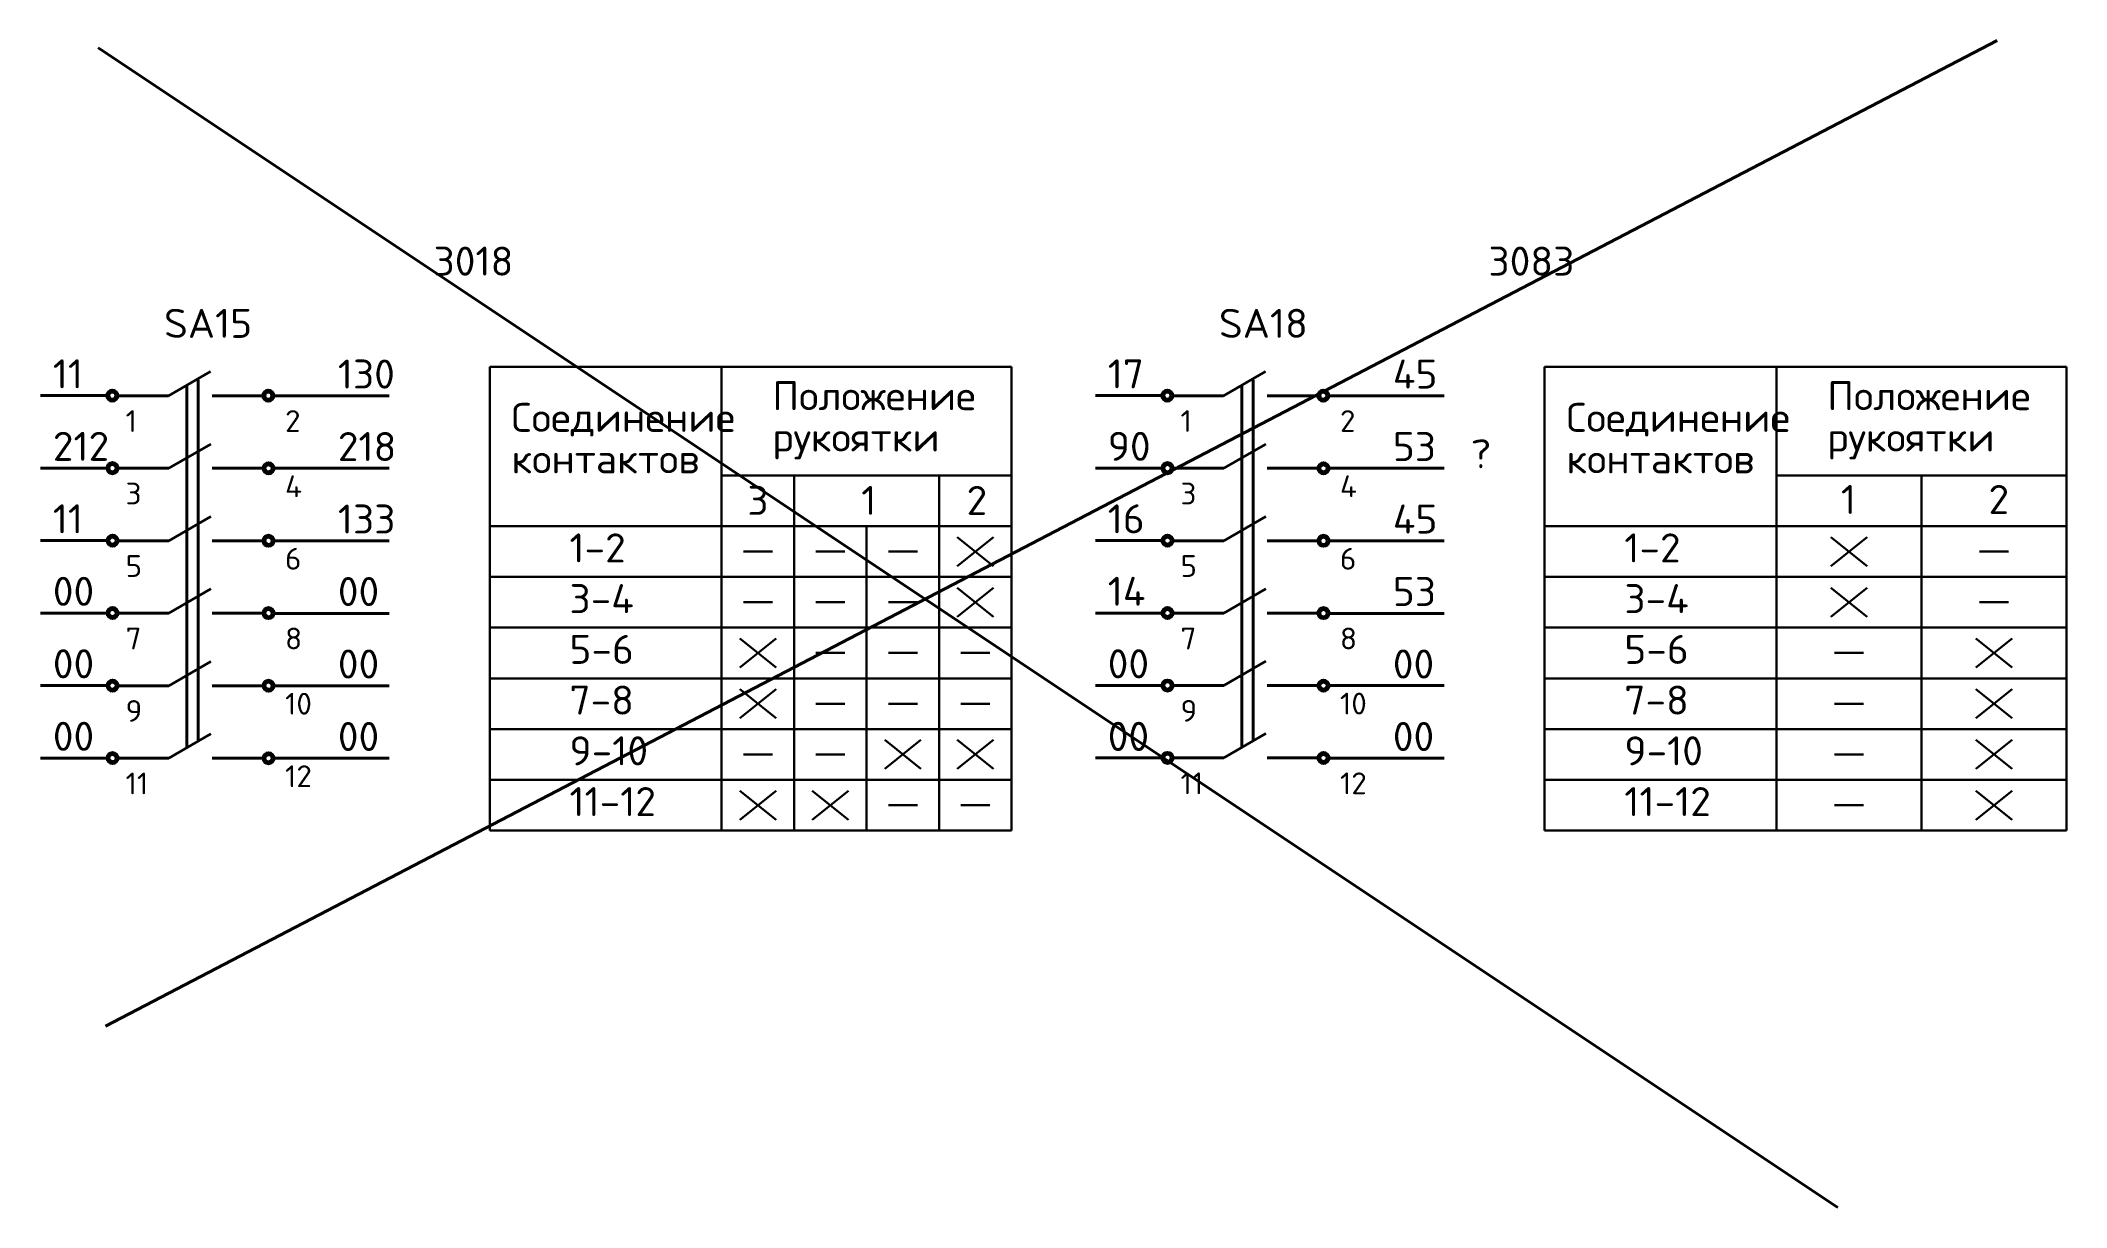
# Model space of a CAD drawing. Header units: inches. Extents: x 315 to 2853, y -243 to 836.
# Drawn here: x 2573.5 to 2853, y -211 to -50 of the extents above; entities that cross this region are included whole.
import ezdxf

# ---------------------------------------------------------------- set-up
doc = ezdxf.new("R2010")
doc.units = ezdxf.units.IN
doc.header["$MEASUREMENT"] = 0
doc.layers.get('0').update_dxf_attribs({"lineweight": 40})
doc.layers.add('СЛОЙ1', color=3, linetype='Continuous', lineweight=30)
doc.styles.get("Standard").update_dxf_attribs({"font": 'txt.shx', "height": 4})

msp = doc.modelspace()

# ---------------------------------------------------------------- texts
at = {"layer": 'СЛОЙ1'}
for s, height, p in [('3018', 4, (2627.72, -82.44)), ('3083', 4, (2773.25, -82.44)), ('SA15', 4, (2590.54, -91.02)), ('SA18', 4, (2736.07, -91.02)), ('11', 4, (2575.2, -97.99)), ('130', 4, (2614.52, -98.02)), ('17', 4, (2720.73, -97.99)), ('45', 4, (2760.06, -98.02)), ('1', 3, (2585.24, -104)), ('2', 3, (2607.24, -104)), ('1', 3, (2730.77, -104)), ('2', 3, (2752.77, -104)), ('212', 4, (2575.2, -107.99)), ('218', 4, (2614.52, -108.02)), ('90', 4, (2720.73, -107.99)), ('53', 4, (2760.06, -108.02)), ('3', 3, (2585.24, -114)), ('4', 3, (2607.24, -113)), ('3', 3, (2730.77, -114)), ('4', 3, (2752.77, -113)), ('11', 4, (2575.2, -117.99)), ('133', 4, (2614.52, -118.02)), ('16', 4, (2720.73, -117.99)), ('45', 4, (2760.06, -118.02)), ('6', 3, (2607.24, -123)), ('6', 3, (2752.77, -123)), ('5', 3, (2585.24, -124)), ('5', 3, (2730.77, -124)), ('00', 4, (2575.2, -127.99)), ('00', 4, (2614.52, -128.02)), ('14', 4, (2720.73, -127.99)), ('53', 4, (2760.06, -128.02)), ('7', 3, (2585.24, -134)), ('8', 3, (2607.24, -134)), ('7', 3, (2730.77, -134)), ('8', 3, (2752.77, -134)), ('00', 4, (2575.2, -137.99)), ('00', 4, (2614.52, -138.02)), ('00', 4, (2720.73, -137.99)), ('00', 4, (2760.06, -138.02)), ('9', 3, (2585.24, -144)), ('10', 3, (2607.24, -143)), ('9', 3, (2730.77, -143.98)), ('10', 3, (2752.77, -142.98)), ('00', 4, (2575.2, -147.99)), ('00', 4, (2614.52, -148.02)), ('00', 4, (2720.73, -147.99)), ('00', 4, (2720.73, -148.02)), ('00', 4, (2760.06, -148.02)), ('12', 3, (2607.24, -153)), ('11', 3, (2585.24, -154)), ('11', 3, (2730.77, -153.98)), ('12', 3, (2752.77, -153.98))]:
    msp.add_text(s, height=height).set_placement(p)
for s, p in [('Положение', (2674.47, -101)), ('Положение', (2820, -101)), ('Соединение', (2638.47, -104)), ('Соединение', (2784, -104)), ('рукоятки', (2674.47, -106.71)), ('рукоятки', (2820, -106.71)), ('контактов', (2638.47, -109.71)), ('контактов', (2784, -109.71)), ('3', (2671.01, -115.45)), ('1', (2686.73, -115.45)), ('2', (2701.26, -115.45)), ('1', (2821.88, -115.32)), ('2', (2842.24, -115.32)), ('1-2', (2646.47, -122)), ('1-2', (2792, -122)), ('3-4', (2646.47, -129)), ('3-4', (2792, -129)), ('5-6', (2646.47, -136)), ('5-6', (2792, -136)), ('7-8', (2646.47, -143)), ('7-8', (2792, -143)), ('9-10', (2646.47, -150)), ('9-10', (2792, -150)), ('11-12', (2646.47, -157)), ('11-12', (2792, -157))]:
    msp.add_text(s, height=4, dxfattribs=at).set_placement(p)
at = {"layer": 'СЛОЙ1', "color": 1, "lineweight": 120}
msp.add_text('?', height=4, dxfattribs=at).set_placement((2770.8, -109.02))

# ---------------------------------------------------------------- blocks, each defined once
blk = doc.blocks.new('контакт замыкающ')
for p, q in [((7, 0), (12.8, 3.35)), ((0, 0), (7, 0)), ((13, 0), (20, 0))]:
    blk.add_line(p, q)

# ---------------------------------------------------------------- linework, layer by layer
for p, q in [((2582.46, -186), (2843.46, -50)), ((2581.46, -51), (2821.46, -211)), ((2593.69, -97.71), (2593.69, -147.54)), ((2595.25, -96.81), (2595.25, -146.64)), ((2739.23, -97.71), (2739.23, -147.54)), ((2740.79, -96.81), (2740.79, -146.64)), ((2582.65, -98.99), (2573.5, -98.99)), ((2605.69, -99), (2621.6, -99)), ((2728.19, -98.99), (2719.04, -98.99)), ((2751.23, -99), (2767.13, -99)), ((2582.68, -109), (2573.5, -109)), ((2728.22, -109), (2719.04, -109)), ((2605.72, -109.02), (2621.6, -109.02)), ((2751.26, -109.02), (2767.13, -109.02)), ((2582.68, -119), (2573.5, -119)), ((2605.72, -119.02), (2621.6, -119.02)), ((2728.22, -119), (2719.04, -119)), ((2751.26, -119.02), (2767.13, -119.02)), ((2582.65, -128.99), (2573.5, -128.99)), ((2605.75, -129.03), (2621.6, -129.03)), ((2728.19, -128.99), (2719.04, -128.99)), ((2751.29, -129.03), (2767.13, -129.03)), ((2582.68, -139), (2573.5, -139)), ((2605.72, -139.02), (2621.6, -139.02)), ((2728.22, -138.99), (2719.04, -138.99)), ((2751.26, -139), (2767.13, -139)), ((2582.68, -149), (2573.5, -149)), ((2605.72, -149.02), (2621.6, -149.02)), ((2728.19, -148.97), (2719.04, -148.97)), ((2751.29, -149.02), (2767.13, -149.02))]:
    msp.add_line(p, q)
for centre, radius in [((2583.41, -98.99), 0.761), ((2583.41, -98.99), 0.49), ((2604.93, -99), 0.761), ((2604.93, -99), 0.49), ((2728.95, -98.99), 0.761), ((2728.95, -98.99), 0.49), ((2750.47, -99), 0.761), ((2750.47, -99), 0.49), ((2583.44, -109), 0.761), ((2583.44, -109), 0.49), ((2604.96, -109.02), 0.761), ((2604.96, -109.02), 0.49), ((2728.98, -109), 0.761), ((2728.98, -109), 0.49), ((2750.5, -109.02), 0.761), ((2750.5, -109.02), 0.49), ((2583.44, -119), 0.761), ((2583.44, -119), 0.49), ((2604.96, -119.02), 0.761), ((2604.96, -119.02), 0.49), ((2728.98, -119), 0.761), ((2728.98, -119), 0.49), ((2750.5, -119.02), 0.761), ((2750.5, -119.02), 0.49), ((2583.44, -128.99), 0.761), ((2583.44, -128.99), 0.49), ((2604.96, -129), 0.761), ((2604.96, -129), 0.49), ((2728.98, -128.99), 0.761), ((2728.98, -128.99), 0.49), ((2750.5, -129), 0.761), ((2750.5, -129), 0.49), ((2583.44, -139), 0.761), ((2583.44, -139), 0.49), ((2604.96, -139.02), 0.761), ((2604.96, -139.02), 0.49), ((2728.98, -138.99), 0.761), ((2728.98, -138.99), 0.49), ((2750.5, -139), 0.761), ((2750.5, -139), 0.49), ((2583.44, -149), 0.761), ((2583.44, -149), 0.49), ((2604.96, -149.02), 0.761), ((2604.96, -149.02), 0.49), ((2728.98, -148.97), 0.761), ((2728.98, -148.97), 0.49), ((2750.5, -148.98), 0.761), ((2750.5, -148.98), 0.49)]:
    msp.add_circle(centre, radius)
at = {"layer": 'СЛОЙ1'}
for p, q in [((2635.47, -95), (2635.47, -159)), ((2635.47, -95), (2707.47, -95)), ((2667.47, -95), (2667.47, -159)), ((2707.47, -95), (2707.47, -159)), ((2781, -95), (2781, -159)), ((2781, -95), (2853, -95)), ((2813, -95), (2813, -159)), ((2853, -95), (2853, -159)), ((2667.47, -110), (2707.47, -110)), ((2677.47, -110), (2677.47, -159)), ((2697.47, -110), (2697.47, -159)), ((2813, -110), (2853, -110)), ((2833, -110), (2833, -159)), ((2635.47, -117), (2707.47, -117)), ((2677.47, -124), (2677.47, -117)), ((2687.47, -117), (2687.47, -159)), ((2781, -117), (2853, -117)), ((2704.97, -118.5), (2699.97, -122.5)), ((2699.97, -118.5), (2704.97, -122.5)), ((2825.5, -118.5), (2820.5, -122.5)), ((2820.5, -118.5), (2825.5, -122.5)), ((2670.47, -120.5), (2674.47, -120.5)), ((2680.47, -120.5), (2684.47, -120.5)), ((2690.47, -120.5), (2694.47, -120.5)), ((2841, -120.5), (2845, -120.5)), ((2635.47, -124), (2707.47, -124)), ((2667.47, -124), (2677.47, -124)), ((2704.97, -125.5), (2699.97, -129.5)), ((2699.97, -125.5), (2704.97, -129.5)), ((2781, -124), (2853, -124)), ((2825.5, -125.5), (2820.5, -129.5)), ((2820.5, -125.5), (2825.5, -129.5)), ((2670.47, -127.5), (2674.47, -127.5)), ((2680.47, -127.5), (2684.47, -127.5)), ((2690.47, -127.5), (2694.47, -127.5)), ((2841, -127.5), (2845, -127.5)), ((2635.47, -131), (2707.47, -131)), ((2781, -131), (2853, -131)), ((2674.97, -132.5), (2669.97, -136.5)), ((2669.97, -132.5), (2674.97, -136.5)), ((2845.5, -132.5), (2840.5, -136.5)), ((2840.5, -132.5), (2845.5, -136.5)), ((2680.47, -134.5), (2684.47, -134.5)), ((2690.47, -134.5), (2694.47, -134.5)), ((2700.47, -134.5), (2704.47, -134.5)), ((2821, -134.5), (2825, -134.5)), ((2635.47, -138), (2707.47, -138)), ((2674.97, -139.5), (2669.97, -143.5)), ((2669.97, -139.5), (2674.97, -143.5)), ((2781, -138), (2853, -138)), ((2845.5, -139.5), (2840.5, -143.5)), ((2840.5, -139.5), (2845.5, -143.5)), ((2680.47, -141.5), (2684.47, -141.5)), ((2690.47, -141.5), (2694.47, -141.5)), ((2700.47, -141.5), (2704.47, -141.5)), ((2821, -141.5), (2825, -141.5)), ((2635.47, -145), (2707.47, -145)), ((2781, -145), (2853, -145)), ((2694.97, -146.5), (2689.97, -150.5)), ((2689.97, -146.5), (2694.97, -150.5)), ((2704.97, -146.5), (2699.97, -150.5)), ((2699.97, -146.5), (2704.97, -150.5)), ((2845.5, -146.5), (2840.5, -150.5)), ((2840.5, -146.5), (2845.5, -150.5)), ((2670.47, -148.5), (2674.47, -148.5)), ((2680.47, -148.5), (2684.47, -148.5)), ((2821, -148.5), (2825, -148.5)), ((2635.47, -152), (2707.47, -152)), ((2674.97, -153.5), (2669.97, -157.5)), ((2669.97, -153.5), (2674.97, -157.5)), ((2684.97, -153.5), (2679.97, -157.5)), ((2679.97, -153.5), (2684.97, -157.5)), ((2781, -152), (2853, -152)), ((2845.5, -153.5), (2840.5, -157.5)), ((2840.5, -153.5), (2845.5, -157.5)), ((2690.47, -155.5), (2694.47, -155.5)), ((2700.47, -155.5), (2704.47, -155.5)), ((2821, -155.5), (2825, -155.5)), ((2635.47, -159), (2707.47, -159)), ((2781, -159), (2853, -159))]:
    msp.add_line(p, q, dxfattribs=at)

# ---------------------------------------------------------------- block references
for p in [(2584.17, -99), (2729.71, -99), (2584.2, -109.02), (2729.74, -109.02), (2584.2, -119.02), (2729.74, -119.02), (2584.2, -129), (2729.74, -129), (2584.2, -139.02), (2729.74, -139), (2584.2, -149.02), (2729.74, -148.98)]:
    msp.add_blockref('контакт замыкающ', p)

msp.set_redraw_order([(e.dxf.handle, doc.entitydb.next_handle()) for e in msp.query("TEXT MTEXT ATTDEF DIMENSION ARC_DIMENSION")])  # texts and dimensions are drawn at this point

doc.saveas('drawing.dxf')
